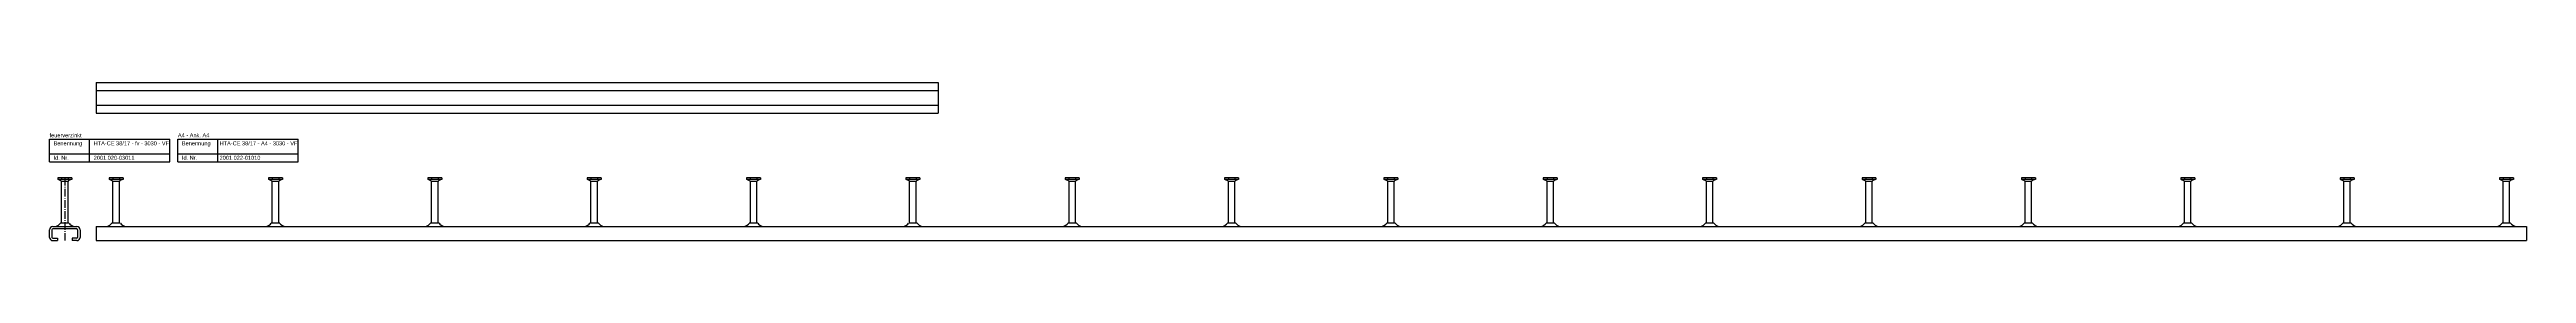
# Model space of a CAD drawing. Header units: millimetres. Extents: x 6937 to 13065, y -40 to 2527.
# Drawn here: x 6937 to 10025, y 233 to 430 of the extents above; entities that cross this region are included whole.
import ezdxf

# ---------------------------------------------------------------- set-up
doc = ezdxf.new("R2010")
doc.units = ezdxf.units.MM
doc.header["$LTSCALE"] = 10
doc.linetypes.add('AM_DIN_G_W050x2', pattern=[6.875, 4.75, -0.875, 0.375, -0.875])
doc.layers.add('HALFEN', color=2, linetype='CONTINUOUS')
doc.styles.add('ARIAL50', font='arial.ttf', dxfattribs={"height": 5})

msp = doc.modelspace()

# ---------------------------------------------------------------- linework, layer by layer
at = {"layer": 'HALFEN'}
for p, q in [((6995.5, 429.8), (6995.5, 391.8)), ((6995.5, 429.8), (8045.5, 429.8)), ((6995.5, 419.8), (8045.5, 419.8)), ((6995.5, 401.8), (8045.5, 401.8)), ((8045.5, 429.8), (8045.5, 391.8)), ((8045.5, 429.8), (8045.5, 391.8)), ((6995.5, 391.8), (8045.5, 391.8)), ((6937.5, 359.2), (7087.5, 359.2)), ((6937.5, 331.2), (6937.5, 359.2)), ((6937.5, 341.2), (7087.5, 341.2)), ((6987.5, 331.2), (6987.5, 359.2)), ((7087.5, 331.2), (7087.5, 359.2)), ((7097.5, 359.2), (7247.5, 359.2)), ((7097.5, 331.2), (7097.5, 359.2)), ((7097.5, 341.2), (7247.5, 341.2)), ((7147.5, 331.2), (7147.5, 359.2)), ((7247.5, 331.2), (7247.5, 359.2)), ((6937.5, 331.2), (7087.5, 331.2)), ((6965.2, 311.2), (6947.8, 311.2)), ((6947.8, 311.2), (6947.8, 309.3)), ((6965.2, 309.3), (6947.8, 309.3)), ((6948.5, 309.3), (6952.1, 307.5)), ((6952.4, 311), (6952.4, 309.6)), ((6960.6, 311), (6960.6, 309.6)), ((6964.5, 309.3), (6960.9, 307.5)), ((6965.2, 311.2), (6965.2, 309.3)), ((7029.2, 311.2), (7011.8, 311.2)), ((7011.8, 311.2), (7011.8, 309.3)), ((7029.2, 309.3), (7011.8, 309.3)), ((7012.5, 309.3), (7016.1, 307.5)), ((7016.4, 311), (7016.4, 309.6)), ((7024.6, 311), (7024.6, 309.6)), ((7028.5, 309.3), (7024.9, 307.5)), ((7029.2, 311.2), (7029.2, 309.3)), ((7097.5, 331.2), (7247.5, 331.2)), ((7227.9, 311.2), (7210.4, 311.2)), ((7210.4, 311.2), (7210.4, 309.3)), ((7227.9, 309.3), (7210.4, 309.3)), ((7211.2, 309.3), (7214.7, 307.5)), ((7215.1, 311), (7215.1, 309.6)), ((7223.2, 311), (7223.2, 309.6)), ((7227.2, 309.3), (7223.6, 307.5)), ((7227.9, 311.2), (7227.9, 309.3)), ((7426.5, 311.2), (7409.1, 311.2)), ((7409.1, 311.2), (7409.1, 309.3)), ((7426.5, 309.3), (7409.1, 309.3)), ((7409.8, 309.3), (7413.4, 307.5)), ((7413.7, 311), (7413.7, 309.6)), ((7421.9, 311), (7421.9, 309.6)), ((7425.8, 309.3), (7422.2, 307.5)), ((7426.5, 311.2), (7426.5, 309.3)), ((7625.2, 311.2), (7607.8, 311.2)), ((7607.8, 311.2), (7607.8, 309.3)), ((7625.2, 309.3), (7607.8, 309.3)), ((7608.5, 309.3), (7612.1, 307.5)), ((7612.4, 311), (7612.4, 309.6)), ((7620.6, 311), (7620.6, 309.6)), ((7624.5, 309.3), (7620.9, 307.5)), ((7625.2, 311.2), (7625.2, 309.3)), ((7823.9, 311.2), (7806.4, 311.2)), ((7806.4, 311.2), (7806.4, 309.3)), ((7823.9, 309.3), (7806.4, 309.3)), ((7807.2, 309.3), (7810.7, 307.5)), ((7811.1, 311), (7811.1, 309.6)), ((7819.2, 311), (7819.2, 309.6)), ((7823.2, 309.3), (7819.6, 307.5)), ((7823.9, 311.2), (7823.9, 309.3)), ((8022.5, 311.2), (8005.1, 311.2)), ((8005.1, 311.2), (8005.1, 309.3)), ((8022.5, 309.3), (8005.1, 309.3)), ((8005.8, 309.3), (8009.4, 307.5)), ((8009.7, 311), (8009.7, 309.6)), ((8017.9, 311), (8017.9, 309.6)), ((8021.8, 309.3), (8018.2, 307.5)), ((8022.5, 311.2), (8022.5, 309.3)), ((8221.2, 311.2), (8203.8, 311.2)), ((8203.8, 311.2), (8203.8, 309.3)), ((8221.2, 309.3), (8203.8, 309.3)), ((8204.5, 309.3), (8208.1, 307.5)), ((8208.4, 311), (8208.4, 309.6)), ((8216.6, 311), (8216.6, 309.6)), ((8220.5, 309.3), (8216.9, 307.5)), ((8221.2, 311.2), (8221.2, 309.3)), ((8419.9, 311.2), (8402.4, 311.2)), ((8402.4, 311.2), (8402.4, 309.3)), ((8419.9, 309.3), (8402.4, 309.3)), ((8403.2, 309.3), (8406.7, 307.5)), ((8407.1, 311), (8407.1, 309.6)), ((8415.2, 311), (8415.2, 309.6)), ((8419.2, 309.3), (8415.6, 307.5)), ((8419.9, 311.2), (8419.9, 309.3)), ((8618.5, 311.2), (8601.1, 311.2)), ((8601.1, 311.2), (8601.1, 309.3)), ((8618.5, 309.3), (8601.1, 309.3)), ((8601.8, 309.3), (8605.4, 307.5)), ((8605.7, 311), (8605.7, 309.6)), ((8613.9, 311), (8613.9, 309.6)), ((8617.8, 309.3), (8614.2, 307.5)), ((8618.5, 311.2), (8618.5, 309.3)), ((8817.2, 311.2), (8799.8, 311.2)), ((8799.8, 311.2), (8799.8, 309.3)), ((8817.2, 309.3), (8799.8, 309.3)), ((8800.5, 309.3), (8804.1, 307.5)), ((8804.4, 311), (8804.4, 309.6)), ((8812.6, 311), (8812.6, 309.6)), ((8816.5, 309.3), (8812.9, 307.5)), ((8817.2, 311.2), (8817.2, 309.3)), ((9015.9, 311.2), (8998.4, 311.2)), ((8998.4, 311.2), (8998.4, 309.3)), ((9015.9, 309.3), (8998.4, 309.3)), ((8999.2, 309.3), (9002.7, 307.5)), ((9003.1, 311), (9003.1, 309.6)), ((9011.2, 311), (9011.2, 309.6)), ((9015.2, 309.3), (9011.6, 307.5)), ((9015.9, 311.2), (9015.9, 309.3)), ((9214.5, 311.2), (9197.1, 311.2)), ((9197.1, 311.2), (9197.1, 309.3)), ((9214.5, 309.3), (9197.1, 309.3)), ((9197.8, 309.3), (9201.4, 307.5)), ((9201.7, 311), (9201.7, 309.6)), ((9209.9, 311), (9209.9, 309.6)), ((9213.8, 309.3), (9210.2, 307.5)), ((9214.5, 311.2), (9214.5, 309.3)), ((9413.2, 311.2), (9395.8, 311.2)), ((9395.8, 311.2), (9395.8, 309.3)), ((9413.2, 309.3), (9395.8, 309.3)), ((9396.5, 309.3), (9400.1, 307.5)), ((9400.4, 311), (9400.4, 309.6)), ((9408.6, 311), (9408.6, 309.6)), ((9412.5, 309.3), (9408.9, 307.5)), ((9413.2, 311.2), (9413.2, 309.3)), ((9611.9, 311.2), (9594.4, 311.2)), ((9594.4, 311.2), (9594.4, 309.3)), ((9611.9, 309.3), (9594.4, 309.3)), ((9595.2, 309.3), (9598.7, 307.5)), ((9599.1, 311), (9599.1, 309.6)), ((9607.2, 311), (9607.2, 309.6)), ((9611.2, 309.3), (9607.6, 307.5)), ((9611.9, 311.2), (9611.9, 309.3)), ((9810.5, 311.2), (9793.1, 311.2)), ((9793.1, 311.2), (9793.1, 309.3)), ((9810.5, 309.3), (9793.1, 309.3)), ((9793.8, 309.3), (9797.4, 307.5)), ((9797.7, 311), (9797.7, 309.6)), ((9805.9, 311), (9805.9, 309.6)), ((9809.8, 309.3), (9806.2, 307.5)), ((9810.5, 311.2), (9810.5, 309.3)), ((10009.2, 311.2), (9991.8, 311.2)), ((9991.8, 311.2), (9991.8, 309.3)), ((10009.2, 309.3), (9991.8, 309.3)), ((9992.5, 309.3), (9996.1, 307.5)), ((9996.4, 311), (9996.4, 309.6)), ((10004.6, 311), (10004.6, 309.6)), ((10008.5, 309.3), (10004.9, 307.5)), ((10009.2, 311.2), (10009.2, 309.3)), ((6952.5, 255), (6952.5, 306.8)), ((6953, 307.2), (6960, 307.2)), ((6960.5, 255), (6960.5, 306.8)), ((7016.5, 255), (7016.5, 306.8)), ((7017, 307.2), (7024, 307.2)), ((7024.5, 255), (7024.5, 306.8)), ((7215.2, 255), (7215.2, 306.8)), ((7215.7, 307.2), (7222.6, 307.2)), ((7223.2, 255), (7223.2, 306.8)), ((7413.8, 255), (7413.8, 306.8)), ((7414.3, 307.2), (7421.3, 307.2)), ((7421.8, 255), (7421.8, 306.8)), ((7612.5, 255), (7612.5, 306.8)), ((7613, 307.2), (7620, 307.2)), ((7620.5, 255), (7620.5, 306.8)), ((7811.2, 255), (7811.2, 306.8)), ((7811.7, 307.2), (7818.6, 307.2)), ((7819.2, 255), (7819.2, 306.8)), ((8009.8, 255), (8009.8, 306.8)), ((8010.3, 307.2), (8017.3, 307.2)), ((8017.8, 255), (8017.8, 306.8)), ((8208.5, 255), (8208.5, 306.8)), ((8209, 307.2), (8216, 307.2)), ((8216.5, 255), (8216.5, 306.8)), ((8407.2, 255), (8407.2, 306.8)), ((8407.7, 307.2), (8414.6, 307.2)), ((8415.2, 255), (8415.2, 306.8)), ((8605.8, 255), (8605.8, 306.8)), ((8606.3, 307.2), (8613.3, 307.2)), ((8613.8, 255), (8613.8, 306.8)), ((8804.5, 255), (8804.5, 306.8)), ((8805, 307.2), (8812, 307.2)), ((8812.5, 255), (8812.5, 306.8)), ((9003.2, 255), (9003.2, 306.8)), ((9003.7, 307.2), (9010.6, 307.2)), ((9011.2, 255), (9011.2, 306.8)), ((9201.8, 255), (9201.8, 306.8)), ((9202.3, 307.2), (9209.3, 307.2)), ((9209.8, 255), (9209.8, 306.8)), ((9400.5, 255), (9400.5, 306.8)), ((9401, 307.2), (9408, 307.2)), ((9408.5, 255), (9408.5, 306.8)), ((9599.2, 255), (9599.2, 306.8)), ((9599.7, 307.2), (9606.6, 307.2)), ((9607.2, 255), (9607.2, 306.8)), ((9797.8, 255), (9797.8, 306.8)), ((9798.3, 307.2), (9805.3, 307.2)), ((9805.8, 255), (9805.8, 306.8)), ((9996.5, 255), (9996.5, 306.8)), ((9997, 307.2), (10004, 307.2)), ((10004.5, 255), (10004.5, 306.8)), ((6941.5, 250.8), (6971.5, 250.8)), ((6971.5, 247.8), (6941.5, 247.8)), ((6961.7, 255), (6951.2, 255)), ((6995.5, 250.8), (10025.5, 250.8)), ((6995.5, 250.8), (6995.5, 233.3)), ((7025.7, 255), (7015.2, 255)), ((7224.4, 255), (7213.9, 255)), ((7423.1, 255), (7412.6, 255)), ((7621.7, 255), (7611.2, 255)), ((7820.4, 255), (7809.9, 255)), ((8019.1, 255), (8008.6, 255)), ((8217.7, 255), (8207.2, 255)), ((8416.4, 255), (8405.9, 255)), ((8615.1, 255), (8604.6, 255)), ((8813.7, 255), (8803.2, 255)), ((9012.4, 255), (9001.9, 255)), ((9211.1, 255), (9200.6, 255)), ((9409.7, 255), (9399.2, 255)), ((9608.4, 255), (9597.9, 255)), ((9807.1, 255), (9796.6, 255)), ((10005.7, 255), (9995.2, 255)), ((10025.5, 250.8), (10025.5, 233.3)), ((6937.5, 237.3), (6937.5, 246.8)), ((6940.5, 246.8), (6940.5, 237.3)), ((6941.5, 236.3), (6947.5, 236.3)), ((6941.5, 233.3), (6947.5, 233.3)), ((6947.5, 236.3), (6947.5, 233.3)), ((6971.5, 236.3), (6965.5, 236.3)), ((6965.5, 236.3), (6965.5, 233.3)), ((6971.5, 233.3), (6965.5, 233.3)), ((6972.5, 246.8), (6972.5, 237.3)), ((6975.5, 246.8), (6975.5, 237.3)), ((6995.5, 233.3), (10025.5, 233.3))]:
    msp.add_line(p, q, dxfattribs=at)
at = {"layer": 'HALFEN', "color": 1, "linetype": 'AM_DIN_G_W050x2', "ltscale": 0.2}
msp.add_line((6956.5, 311.2), (6956.5, 233.3), dxfattribs=at)
at = {"layer": 'HALFEN'}
for centre, radius, start, end in [((6951.7, 306.8), 0.8, 0, 62.3005), ((6961.3, 306.8), 0.8, 117.6995, 180), ((7015.7, 306.8), 0.8, 0, 62.3005), ((7025.3, 306.8), 0.8, 117.6995, 180), ((7214.4, 306.8), 0.8, 0, 62.3005), ((7224, 306.8), 0.8, 117.6995, 180), ((7413, 306.8), 0.8, 0, 62.3005), ((7422.6, 306.8), 0.8, 117.6995, 180), ((7611.7, 306.8), 0.8, 0, 62.3005), ((7621.3, 306.8), 0.8, 117.6995, 180), ((7810.4, 306.8), 0.8, 0, 62.3005), ((7820, 306.8), 0.8, 117.6995, 180), ((8009, 306.8), 0.8, 0, 62.3005), ((8018.6, 306.8), 0.8, 117.6995, 180), ((8207.7, 306.8), 0.8, 0, 62.3005), ((8217.3, 306.8), 0.8, 117.6995, 180), ((8406.4, 306.8), 0.8, 0, 62.3005), ((8416, 306.8), 0.8, 117.6995, 180), ((8605, 306.8), 0.8, 0, 62.3005), ((8614.6, 306.8), 0.8, 117.6995, 180), ((8803.7, 306.8), 0.8, 0, 62.3005), ((8813.3, 306.8), 0.8, 117.6995, 180), ((9002.4, 306.8), 0.8, 0, 62.3005), ((9012, 306.8), 0.8, 117.6995, 180), ((9201, 306.8), 0.8, 0, 62.3005), ((9210.6, 306.8), 0.8, 117.6995, 180), ((9399.7, 306.8), 0.8, 0, 62.3005), ((9409.3, 306.8), 0.8, 117.6995, 180), ((9598.4, 306.8), 0.8, 0, 62.3005), ((9608, 306.8), 0.8, 117.6995, 180), ((9797, 306.8), 0.8, 0, 62.3005), ((9806.6, 306.8), 0.8, 117.6995, 180), ((9995.7, 306.8), 0.8, 0, 62.3005), ((10005.3, 306.8), 0.8, 117.6995, 180), ((6941.5, 246.8), 4, 90, 180), ((6941.5, 246.8), 1, 90, 180), ((6942.9, 260.6), 10, 283.5108, 326.4733), ((6970.1, 260.6), 10, 213.5267, 256.4892), ((6971.5, 246.8), 4, 0, 90), ((6971.5, 246.8), 1, 0, 90), ((7006.9, 260.6), 10, 283.5108, 326.4733), ((7034.1, 260.6), 10, 213.5267, 256.4892), ((7205.6, 260.6), 10, 283.5108, 326.4733), ((7232.7, 260.6), 10, 213.5267, 256.4892), ((7404.2, 260.6), 10, 283.5108, 326.4733), ((7431.4, 260.6), 10, 213.5267, 256.4892), ((7602.9, 260.6), 10, 283.5108, 326.4733), ((7630.1, 260.6), 10, 213.5267, 256.4892), ((7801.6, 260.6), 10, 283.5108, 326.4733), ((7828.7, 260.6), 10, 213.5267, 256.4892), ((8000.2, 260.6), 10, 283.5108, 326.4733), ((8027.4, 260.6), 10, 213.5267, 256.4892), ((8198.9, 260.6), 10, 283.5108, 326.4733), ((8226.1, 260.6), 10, 213.5267, 256.4892), ((8397.6, 260.6), 10, 283.5108, 326.4733), ((8424.7, 260.6), 10, 213.5267, 256.4892), ((8596.2, 260.6), 10, 283.5108, 326.4733), ((8623.4, 260.6), 10, 213.5267, 256.4892), ((8794.9, 260.6), 10, 283.5108, 326.4733), ((8822.1, 260.6), 10, 213.5267, 256.4892), ((8993.6, 260.6), 10, 283.5108, 326.4733), ((9020.7, 260.6), 10, 213.5267, 256.4892), ((9192.2, 260.6), 10, 283.5108, 326.4733), ((9219.4, 260.6), 10, 213.5267, 256.4892), ((9390.9, 260.6), 10, 283.5108, 326.4733), ((9418.1, 260.6), 10, 213.5267, 256.4892), ((9589.6, 260.6), 10, 283.5108, 326.4733), ((9616.7, 260.6), 10, 213.5267, 256.4892), ((9788.2, 260.6), 10, 283.5108, 326.4733), ((9815.4, 260.6), 10, 213.5267, 256.4892), ((9986.9, 260.6), 10, 283.5108, 326.4733), ((10014.1, 260.6), 10, 213.5267, 256.4892), ((6941.5, 237.3), 4, 180, 270), ((6941.5, 237.3), 1, 180, 270), ((6971.5, 237.3), 1, 270, 0), ((6971.5, 237.3), 4, 270, 0)]:
    msp.add_arc(centre, radius, start, end, dxfattribs=at)

# ---------------------------------------------------------------- texts
at = {"layer": 'HALFEN', "style": 'ARIAL50'}
for s, p in [('feuerverzinkt', (6937.5, 361.7)), ('Benennung', (6942.5, 351.7)), ('HTA-CE 38/17 - fv - 3030 - VF', (6992.5, 351.7)), ('A4 - Ank. A4', (7097.5, 361.7)), ('Benennung', (7102.5, 351.7)), ('HTA-CE 38/17 - A4 - 3030 - VF', (7149.5, 351.7)), ('Id. Nr.', (6942.5, 333.7)), ('2001.020-03011', (6992.5, 333.7)), ('Id. Nr.', (7102.5, 333.7)), ('2001.022-01010', (7149.5, 333.7))]:
    msp.add_text(s, height=5, dxfattribs=at).set_placement(p)

doc.saveas('drawing.dxf')
